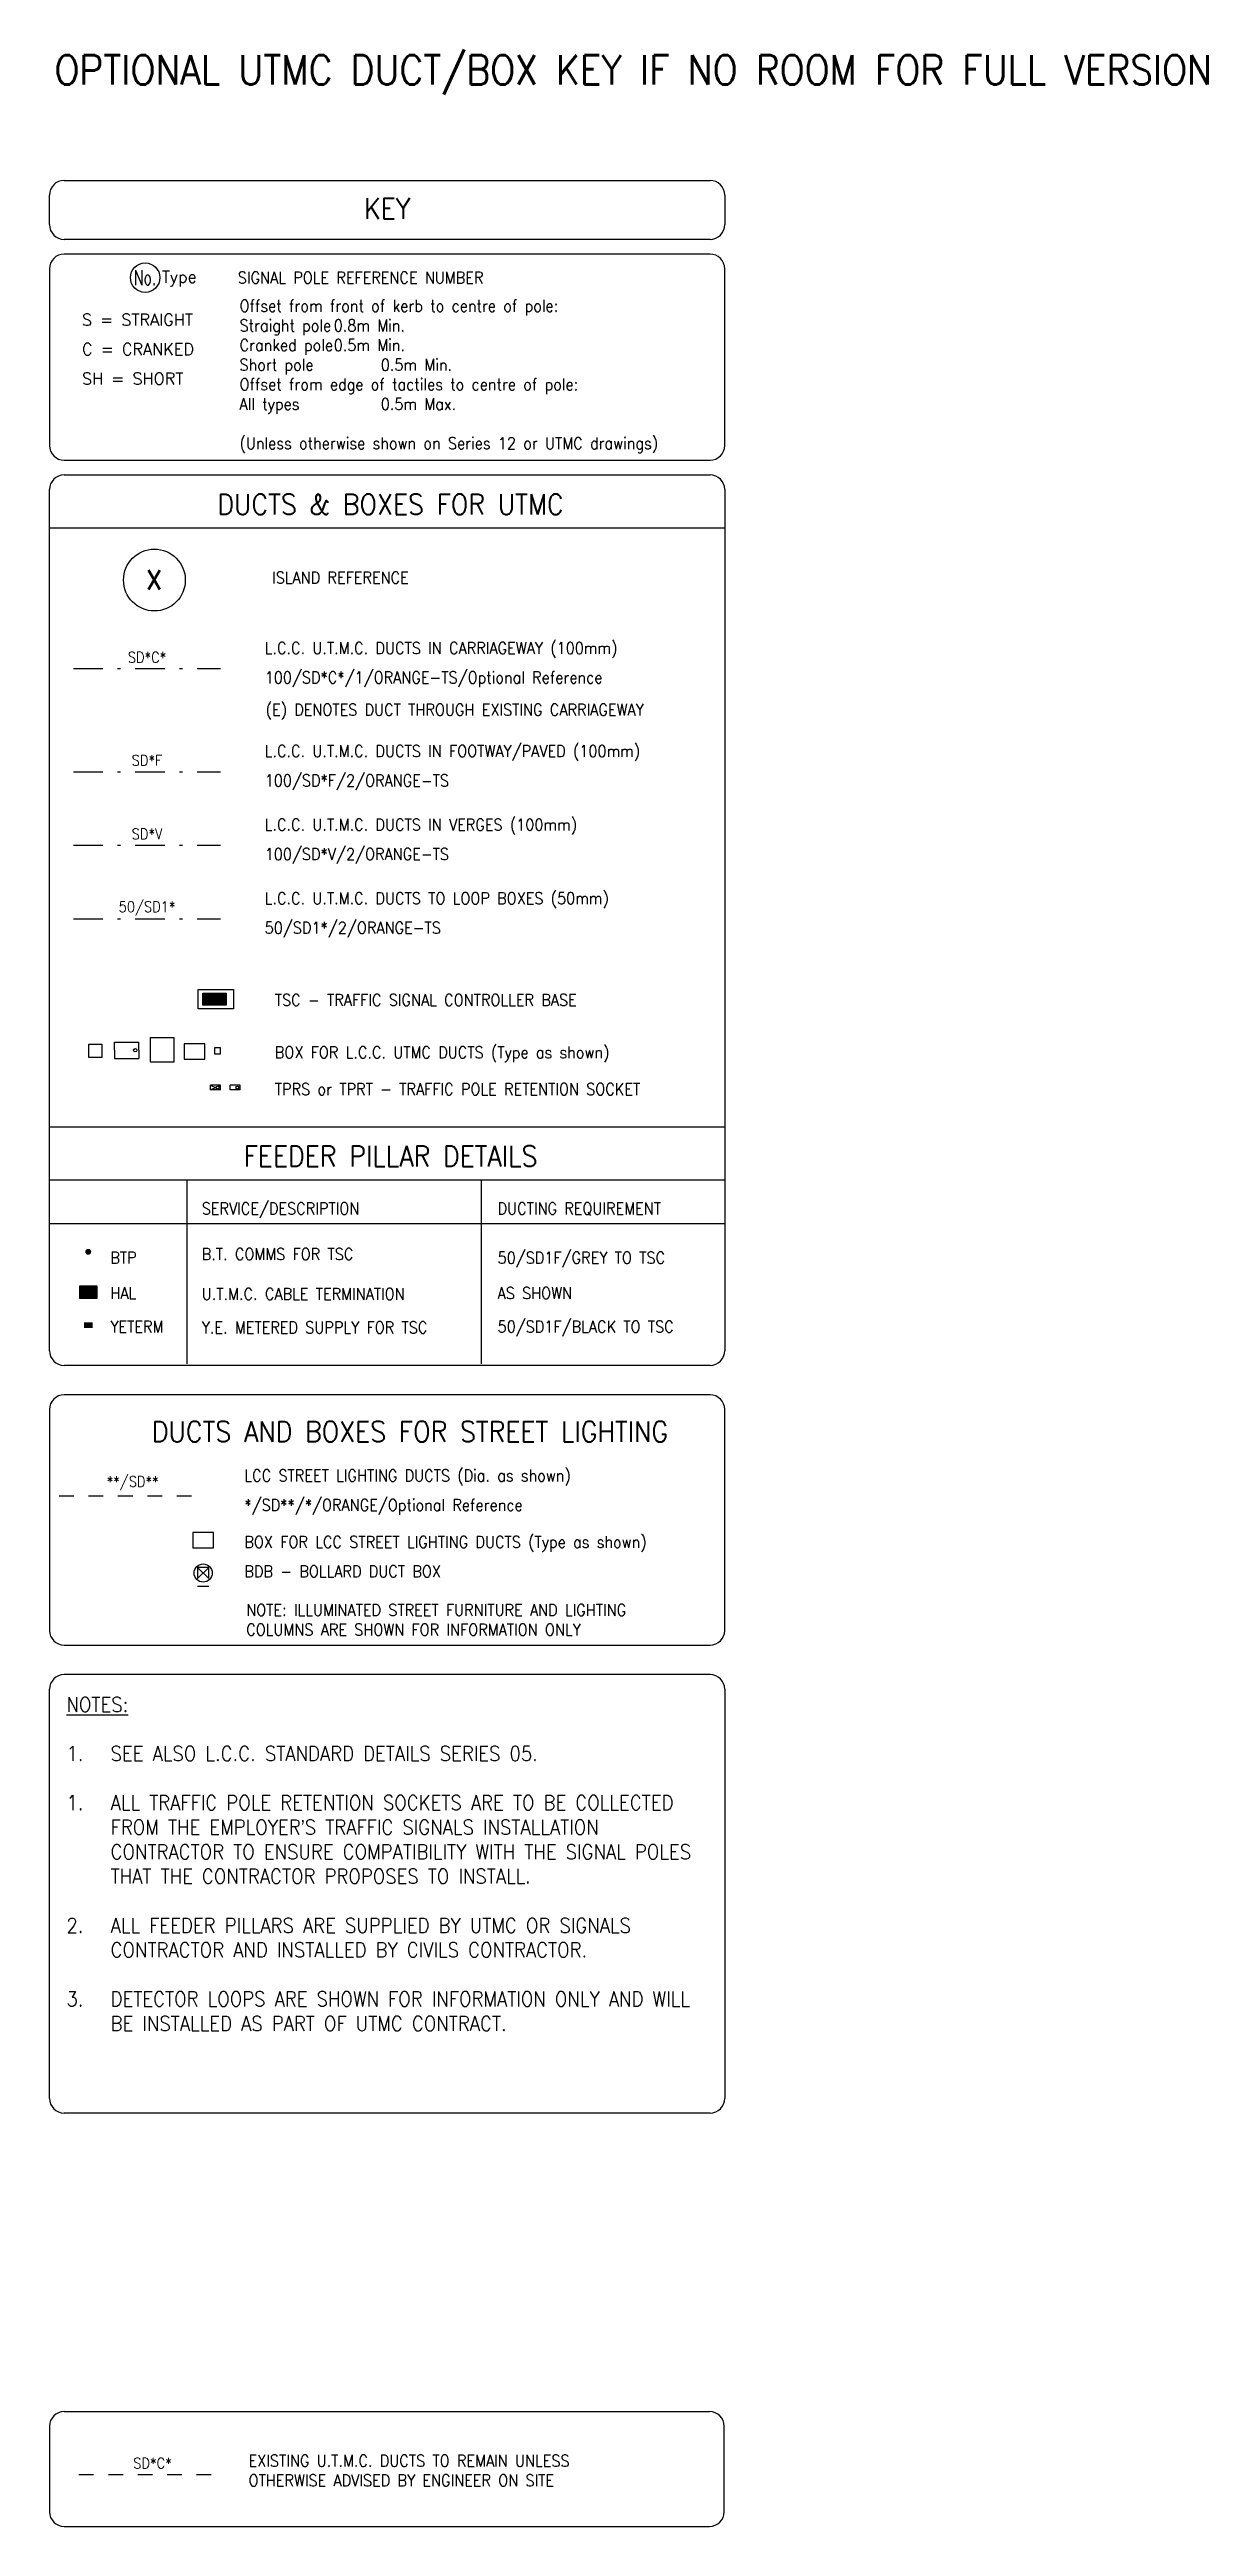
# Model space of a CAD drawing. Extents: x 437024 to 437759, y 437544 to 437864.
# Drawn here: x 437720.1 to 437759.4, y 437592 to 437676.1 of the extents above; entities that cross this region are included whole.
import ezdxf
from ezdxf.enums import TextEntityAlignment as Align

# ---------------------------------------------------------------- set-up
doc = ezdxf.new("R2010")
doc.units = 0
doc.linetypes.add('BLIP', pattern=[1, 0.5, -0.5])
doc.linetypes.add('DASHDOT1', pattern=[2, 1, -0.5, 0, -0.5])
doc.layers.get('0').update_dxf_attribs({"color": 222})
for name, color, linetype in [('CH-05-M_Key_BT', 253, 'Continuous'), ('CH-05-M_Key_SL_DUCT', 30, 'BLIP'), ('CH-05-M_Key_SL_SFURN', 30, 'Continuous'), ('CH-05-M_Key_UT_BOX', 40, 'Continuous'), ('CH-05-M_Key_UT_DUCT', 40, 'DASHDOT1'), ('CH-05-M_Key_UT_DUCT_C', 40, 'DASHDOT1'), ('CH-05-M_Key_UT_DUCT_V', 3, 'DASHDOT1'), ('CH-05-M_Key_UT_EX', 181, 'BLIP'), ('CH-05-M_Key_YE', 7, 'Continuous'), ('CH-05-T_Key_T025', 4, 'Continuous'), ('CH-05-T_Key_T035', 7, 'Continuous'), ('ZY-00-M_200.0000_northp', 7, 'Continuous')]:
    doc.layers.add(name, color=color, linetype=linetype)
doc.layers.add('Z--05-T_DwgNotes', color=11, linetype='Continuous', plot=False)
doc.styles.add('KTS_TAHOMA', font='tahoma.ttf')
doc.styles.add('Romans', font='romans.shx', dxfattribs={"width": 0.9})

msp = doc.modelspace()

# ---------------------------------------------------------------- texts
at = {"layer": 'CH-05-M_Key_SL_DUCT', "style": 'Romans', "width": 0.9}
msp.add_text('**/SD**', height=0.36, dxfattribs=at).set_placement((437722.88, 437627.485), align=Align.MIDDLE)
at = {"layer": 'CH-05-M_Key_UT_DUCT', "style": 'Romans', "width": 0.9}
for s, p in [('SD*F', (437723.368, 437652.006)), ('50/SD1*', (437723.368, 437647.006))]:
    msp.add_text(s, height=0.36, dxfattribs=at).set_placement(p, align=Align.MIDDLE)
at = {"layer": 'CH-05-M_Key_UT_DUCT_C', "style": 'Romans', "width": 0.9}
msp.add_text('SD*C*', height=0.36, dxfattribs=at).set_placement((437723.368, 437655.506), align=Align.MIDDLE)
at = {"layer": 'CH-05-M_Key_UT_DUCT_V', "style": 'Romans', "width": 0.9}
msp.add_text('SD*V', height=0.36, dxfattribs=at).set_placement((437723.368, 437649.506), align=Align.MIDDLE)
at = {"layer": 'CH-05-M_Key_UT_EX', "style": 'Romans', "width": 0.9}
msp.add_text('SD*C*', height=0.36, dxfattribs=at).set_placement((437723.553, 437594.167), align=Align.MIDDLE)
at = {"layer": 'CH-05-T_Key_T025', "style": 'Romans', "width": 0.9}
for s, p in [('SIGNAL POLE REFERENCE NUMBER', (437726.454, 437668.2)), ('ISLAND REFERENCE', (437727.619, 437658.012)), ('L.C.C. U.T.M.C. DUCTS IN CARRIAGEWAY (100mm)', (437727.368, 437655.62)), ('100/SD*C*/1/ORANGE-TS/Optional Reference', (437727.368, 437654.62)), ('(E) DENOTES DUCT THROUGH EXISTING CARRIAGEWAY', (437727.399, 437653.525)), ('L.C.C. U.T.M.C. DUCTS IN FOOTWAY/PAVED (100mm)', (437727.368, 437652.12)), ('100/SD*F/2/ORANGE-TS', (437727.368, 437651.12)), ('L.C.C. U.T.M.C. DUCTS IN VERGES (100mm)', (437727.368, 437649.62)), ('100/SD*V/2/ORANGE-TS', (437727.368, 437648.62)), ('L.C.C. U.T.M.C. DUCTS TO LOOP BOXES (50mm)', (437727.368, 437647.12)), ('50/SD1*/2/ORANGE-TS', (437727.368, 437646.12)), ('TSC - TRAFFIC SIGNAL CONTROLLER BASE', (437727.711, 437643.667)), ('BOX FOR L.C.C. UTMC DUCTS (Type as shown)', (437727.711, 437641.886)), ('TPRS or TPRT - TRAFFIC POLE RETENTION SOCKET ', (437727.711, 437640.638)), ('SERVICE/DESCRIPTION', (437725.228, 437636.583)), ('DUCTING REQUIREMENT', (437735.282, 437636.583)), ('BTP', (437722.12, 437634.912)), ('B.T. COMMS FOR TSC', (437725.228, 437635.034)), ('50/SD1F/GREY TO TSC', (437735.282, 437634.912)), ('YETERM', (437722.12, 437632.571)), ('Y.E. METERED SUPPLY FOR TSC', (437725.228, 437632.543)), ('50/SD1F/BLACK TO TSC', (437735.282, 437632.571)), ('LCC STREET LIGHTING DUCTS (Dia. as shown)', (437726.677, 437627.513)), ('*/SD**/*/ORANGE/Optional Reference', (437726.677, 437626.513)), ('BOX FOR LCC STREET LIGHTING DUCTS (Type as shown)', (437726.677, 437625.257)), ('BDB - BOLLARD DUCT BOX', (437726.677, 437624.257))]:
    msp.add_text(s, height=0.4, dxfattribs=at).set_placement(p)
for s, p in [('HAL', (437722.12, 437633.59)), ('U.T.M.C. CABLE TERMINATION', (437725.228, 437633.562)), ('AS SHOWN', (437735.282, 437633.59))]:
    msp.add_text(s, height=0.4, dxfattribs=at).set_placement(p, align=Align.BOTTOM_LEFT)
at = {"layer": 'CH-05-T_Key_T025', "attachment_point": 1, "style": 'Romans'}
for s, insert, char_height, width in [('Offset from front of kerb to centre of pole:\\PStraight pole^I0.8m Min.\\PCranked pole^I0.5m Min.\\PShort pole^I^I0.5m Min.\\POffset from edge of tactiles to centre of pole:\\PAll types^I^I0.5m Max.\\P\\P(Unless otherwise shown on Series 12 or UTMC drawings)', (437726.512, 437667.642), 0.4, 119.79216), ('\\W0.9000;NOTE: ILLUMINATED STREET FURNITURE AND LIGHTING COLUMNS ARE SHOWN FOR INFORMATION ONLY', (437726.739, 437623.346), 0.4, 16.4219), ('{\\LNOTES:\\P}\\P\\pxi-3,l3,t3;1.^ISEE ALSO L.C.C. STANDARD DETAILS SERIES 05.\\P\\pi0,l0,tz;\\P\\pi-3,l3,t3;1.^IALL TRAFFIC POLE RETENTION SOCKETS ARE TO BE COLLECTED FROM THE EMPLOYER{\\fArial|b0|i0|c0|p34;’}S TRAFFIC SIGNALS INSTALLATION CONTRACTOR TO ENSURE COMPATIBILITY WITH THE SIGNAL POLES THAT THE CONTRACTOR PROPOSES TO INSTALL{\\fArial|b0|i0|c0|p34;. \\P\\pi0,l0,tz;\\P\\pi-3,l3,t3;}2.^IALL FEEDER PILLARS ARE SUPPLIED BY UTMC OR SIGNALS CONTRACTOR AND INSTALLED BY CIVILS CONTRACTOR.\\P\\pi0,l0,tz;\\P\\pi-3,l3,t3;3.^IDETECTOR LOOPS ARE SHOWN FOR INFORMATION ONLY AND WILL BE INSTALLED AS PART OF UTMC CONTRACT.', (437720.629, 437620.186), 0.5, 21.45602), ('\\W0.9000;EXISTING U.T.M.C. DUCTS TO REMAIN UNLESS OTHERWISE ADVISED BY ENGINEER ON SITE', (437726.819, 437594.45), 0.4, 14.63738)]:
    msp.add_mtext(s, dxfattribs=dict(at, insert=insert, char_height=char_height, width=width))
at = {"layer": 'CH-05-T_Key_T035', "style": 'Romans', "width": 0.9}
for s, p in [('KEY', (437731.528, 437670.746)), ('DUCTS & BOXES FOR UTMC', (437731.642, 437660.7)), ('FEEDER PILLAR DETAILS', (437731.642, 437638.562)), ('DUCTS AND BOXES FOR STREET LIGHTING', (437732.303, 437629.204))]:
    msp.add_text(s, height=0.7, dxfattribs=at).set_placement(p, align=Align.MIDDLE)
at = {"layer": 'CH-05-T_Key_T035', "style": 'Romans'}
for s, p in [('Type', (437723.872, 437668.229)), ('S = STRAIGHT', (437721.158, 437666.771)), ('C = CRANKED', (437721.158, 437665.771)), ('SH = SHORT', (437721.158, 437664.771))]:
    msp.add_text(s, height=0.4, dxfattribs=at).set_placement(p)
at = {"layer": 'CH-05-T_Key_T035', "style": 'Romans', "width": 0.8}
msp.add_text('x', height=1, dxfattribs=at).set_placement((437723.611, 437658.303), align=Align.MIDDLE_CENTER)
at = {"layer": 'Z--05-T_DwgNotes', "style": 'Romans', "width": 0.9}
msp.add_text('OPTIONAL UTMC DUCT/BOX KEY IF NO ROOM FOR FULL VERSION', height=1, dxfattribs=at).set_placement((437720.222, 437674.957))

# ---------------------------------------------------------------- blocks, each defined once
blk = doc.blocks.new('poleno')
blk.add_circle((0, 0), 1)
at = {"style": 'KTS_TAHOMA'}
blk.add_attdef('NUMBER', text='', height=1, dxfattribs=at).set_placement((0, 0), align=Align.MIDDLE)

# ---------------------------------------------------------------- linework, layer by layer
at = {"layer": 'CH-05-M_Key_BT', "const_width": 0.1, "flags": 128}
msp.add_lwpolyline([(437721.32, 437635.312, 1), (437721.42, 437635.312, 1)], format="xyb", close=True, dxfattribs=at)
at = {"layer": 'CH-05-M_Key_SL_DUCT'}
msp.add_line((437720.38, 437627.022), (437725.38, 437627.022), dxfattribs=at)
at = {"layer": 'CH-05-M_Key_SL_SFURN'}
for p, q in [((437725.627, 437625.777), (437724.927, 437625.777)), ((437724.927, 437625.777), (437724.927, 437625.257)), ((437724.927, 437625.257), (437725.627, 437625.257)), ((437725.627, 437625.257), (437725.627, 437625.777)), ((437725.465, 437624.593), (437725.085, 437624.593)), ((437725.085, 437624.593), (437725.085, 437624.213)), ((437725.465, 437624.593), (437725.085, 437624.213)), ((437725.465, 437624.213), (437725.085, 437624.593)), ((437725.465, 437624.213), (437725.465, 437624.593)), ((437725.085, 437623.954), (437725.465, 437623.954))]:
    msp.add_line(p, q, dxfattribs=at)
msp.add_circle((437725.276, 437624.402), 0.307, dxfattribs=at)
at = {"layer": 'CH-05-M_Key_UT_BOX'}
for p, q in [((437722.267, 437642.158), (437722.267, 437642.433)), ((437722.267, 437642.433), (437723.087, 437642.433)), ((437722.267, 437642.158), (437722.267, 437641.883)), ((437723.087, 437642.158), (437723.087, 437642.433)), ((437723.087, 437642.158), (437723.087, 437641.883)), ((437723.47, 437642.585), (437723.47, 437641.76)), ((437724.295, 437642.585), (437723.47, 437642.585)), ((437724.295, 437641.76), (437724.295, 437642.585)), ((437725.331, 437642.378), (437724.631, 437642.378)), ((437724.631, 437642.378), (437724.631, 437641.858)), ((437725.331, 437641.858), (437725.331, 437642.378)), ((437725.661, 437642.242), (437725.661, 437642.042)), ((437725.861, 437642.242), (437725.661, 437642.242)), ((437725.661, 437642.042), (437725.861, 437642.042)), ((437725.861, 437642.042), (437725.861, 437642.242)), ((437722.267, 437641.883), (437723.087, 437641.883)), ((437723.47, 437641.76), (437724.295, 437641.76)), ((437724.631, 437641.858), (437725.331, 437641.858)), ((437725.867, 437640.973), (437725.527, 437640.973)), ((437725.527, 437640.813), (437725.527, 437640.973)), ((437725.527, 437640.973), (437725.718, 437640.883)), ((437725.527, 437640.813), (437725.718, 437640.903)), ((437725.697, 437640.813), (437725.527, 437640.813)), ((437725.867, 437640.813), (437725.697, 437640.813)), ((437725.791, 437640.937), (437725.867, 437640.973)), ((437725.791, 437640.849), (437725.867, 437640.813)), ((437725.867, 437640.813), (437725.867, 437640.973)), ((437726.539, 437640.973), (437726.199, 437640.973)), ((437726.199, 437640.813), (437726.199, 437640.973)), ((437726.369, 437640.813), (437726.199, 437640.813)), ((437726.539, 437640.813), (437726.369, 437640.813)), ((437726.539, 437640.813), (437726.539, 437640.973))]:
    msp.add_line(p, q, dxfattribs=at)
for points in [[(437725.111, 437644.223), (437726.311, 437644.223), (437726.311, 437643.563), (437725.111, 437643.563)], [(437726.061, 437643.693), (437725.261, 437643.693), (437725.261, 437644.093), (437726.061, 437644.093)]]:
    msp.add_lwpolyline(points, close=True, dxfattribs=at)
at = {"layer": 'CH-05-M_Key_UT_BOX', "flags": 128}
for points in [[(437721.386, 437641.913), (437721.386, 437642.363), (437721.836, 437642.363), (437721.836, 437641.913)], [(437721.07, 437633.74), (437721.67, 437633.74), (437721.67, 437634.14), (437721.07, 437634.14)]]:
    msp.add_lwpolyline(points, close=True, dxfattribs=at)
at = {"layer": 'CH-05-M_Key_UT_BOX'}
for centre, radius in [((437722.967, 437642.158), 0.055), ((437725.767, 437640.893), 0.05), ((437726.439, 437640.893), 0.05)]:
    msp.add_circle(centre, radius, dxfattribs=at)
for points in [[(437725.261, 437644.093), (437725.261, 437643.693), (437726.061, 437644.093), (437726.061, 437643.693)], [(437721.07, 437634.14), (437721.07, 437633.74), (437721.67, 437634.14), (437721.67, 437633.74)]]:
    msp.add_solid(points, dxfattribs=at)
at = {"layer": 'CH-05-M_Key_UT_DUCT'}
for p, q in [((437720.868, 437651.62), (437725.868, 437651.62)), ((437720.868, 437646.62), (437725.868, 437646.62))]:
    msp.add_line(p, q, dxfattribs=at)
at = {"layer": 'CH-05-M_Key_UT_DUCT_C'}
msp.add_line((437720.868, 437655.12), (437725.868, 437655.12), dxfattribs=at)
at = {"layer": 'CH-05-M_Key_UT_DUCT_V'}
msp.add_line((437720.868, 437649.12), (437725.868, 437649.12), dxfattribs=at)
at = {"layer": 'CH-05-M_Key_UT_EX'}
msp.add_line((437721.053, 437593.782), (437726.053, 437593.782), dxfattribs=at)
at = {"layer": 'CH-05-M_Key_YE'}
msp.add_solid([(437721.22, 437632.921), (437721.22, 437632.721), (437721.52, 437632.921), (437721.52, 437632.721)], dxfattribs=at)
at = {"layer": 'CH-05-T_Key_T025'}
for p, q in [((437720.053, 437637.761), (437743.002, 437637.761)), ((437724.728, 437631.511), (437724.728, 437637.761)), ((437734.728, 437637.761), (437734.728, 437631.511)), ((437743.002, 437636.261), (437720.053, 437636.261))]:
    msp.add_line(p, q, dxfattribs=at)
at = {"layer": 'CH-05-T_Key_T035'}
for p, q in [((437720.553, 437671.7), (437742.502, 437671.7)), ((437720.053, 437670.2), (437720.053, 437671.2)), ((437743.002, 437671.2), (437743.002, 437670.2)), ((437742.502, 437669.7), (437720.553, 437669.7)), ((437742.502, 437669.2), (437720.553, 437669.2)), ((437720.053, 437668.7), (437720.053, 437662.7)), ((437743.002, 437662.7), (437743.002, 437668.7)), ((437720.553, 437662.2), (437742.502, 437662.2)), ((437720.053, 437639.562), (437743.002, 437639.562)), ((437743.002, 437636.261), (437720.35, 437636.261)), ((437742.502, 437631.454), (437720.553, 437631.454)), ((437742.502, 437630.454), (437720.553, 437630.454)), ((437720.053, 437629.954), (437720.053, 437622.454)), ((437743.002, 437622.454), (437743.002, 437629.954)), ((437720.553, 437621.954), (437742.502, 437621.954)), ((437742.502, 437620.954), (437720.553, 437620.954)), ((437720.553, 437595.921), (437742.487, 437595.921)), ((437720.053, 437595.421), (437720.053, 437592.518)), ((437742.987, 437592.518), (437742.987, 437595.421)), ((437720.553, 437592.018), (437742.487, 437592.018))]:
    msp.add_line(p, q, dxfattribs=at)
msp.add_circle((437723.619, 437658.128), 1.05, dxfattribs=at)
for centre, start, end in [((437720.553, 437671.2), 90, 180), ((437742.502, 437671.2), 0, 90), ((437720.553, 437670.2), 180, 270), ((437742.502, 437670.2), 270, 0), ((437720.553, 437668.7), 90, 180), ((437742.502, 437668.7), 0, 90), ((437720.553, 437662.7), 180, 270), ((437742.502, 437662.7), 270, 0), ((437720.553, 437631.954), 180, 270), ((437742.502, 437631.954), 270, 0), ((437720.553, 437629.954), 90, 180), ((437742.502, 437629.954), 0, 90), ((437720.553, 437622.454), 180, 270), ((437742.502, 437622.454), 270, 0), ((437720.553, 437620.454), 90, 180), ((437742.502, 437620.454), 0, 90), ((437720.553, 437595.421), 90, 180), ((437742.487, 437595.421), 0, 90), ((437720.553, 437592.518), 180, 270), ((437742.487, 437592.518), 270, 0)]:
    msp.add_arc(centre, 0.5, start, end, dxfattribs=at)
at = {"layer": 'ZY-00-M_200.0000_northp'}
for p, q in [((437720.553, 437661.7), (437742.502, 437661.7)), ((437720.053, 437631.954), (437720.053, 437661.2)), ((437743.002, 437661.2), (437743.002, 437631.954)), ((437720.053, 437659.899), (437743.002, 437659.899)), ((437720.053, 437606.559), (437720.053, 437620.454)), ((437743.002, 437620.454), (437743.002, 437606.559)), ((437742.502, 437606.059), (437720.553, 437606.059))]:
    msp.add_line(p, q, dxfattribs=at)
for centre, start, end in [((437720.553, 437661.2), 90, 180), ((437742.502, 437661.2), 0, 90), ((437720.553, 437606.559), 180, 270), ((437742.502, 437606.559), 270, 0)]:
    msp.add_arc(centre, 0.5, start, end, dxfattribs=at)

# ---------------------------------------------------------------- block references
at = {"layer": 'CH-05-T_Key_T035'}
ref = msp.add_blockref('poleno', (437723.303, 437668.399), dxfattribs=dict(at, xscale=0.5, yscale=0.5, zscale=0.5))
ref.add_attrib('NUMBER', 'No.', dxfattribs={"layer": '0', "height": 0.5, "style": 'Romans', "width": 0.7}).set_placement((437723.303, 437668.399), align=Align.MIDDLE)

msp.set_redraw_order([(e.dxf.handle, doc.entitydb.next_handle()) for e in msp.query("TEXT MTEXT ATTDEF DIMENSION ARC_DIMENSION")])  # texts and dimensions are drawn at this point

doc.saveas('drawing.dxf')
